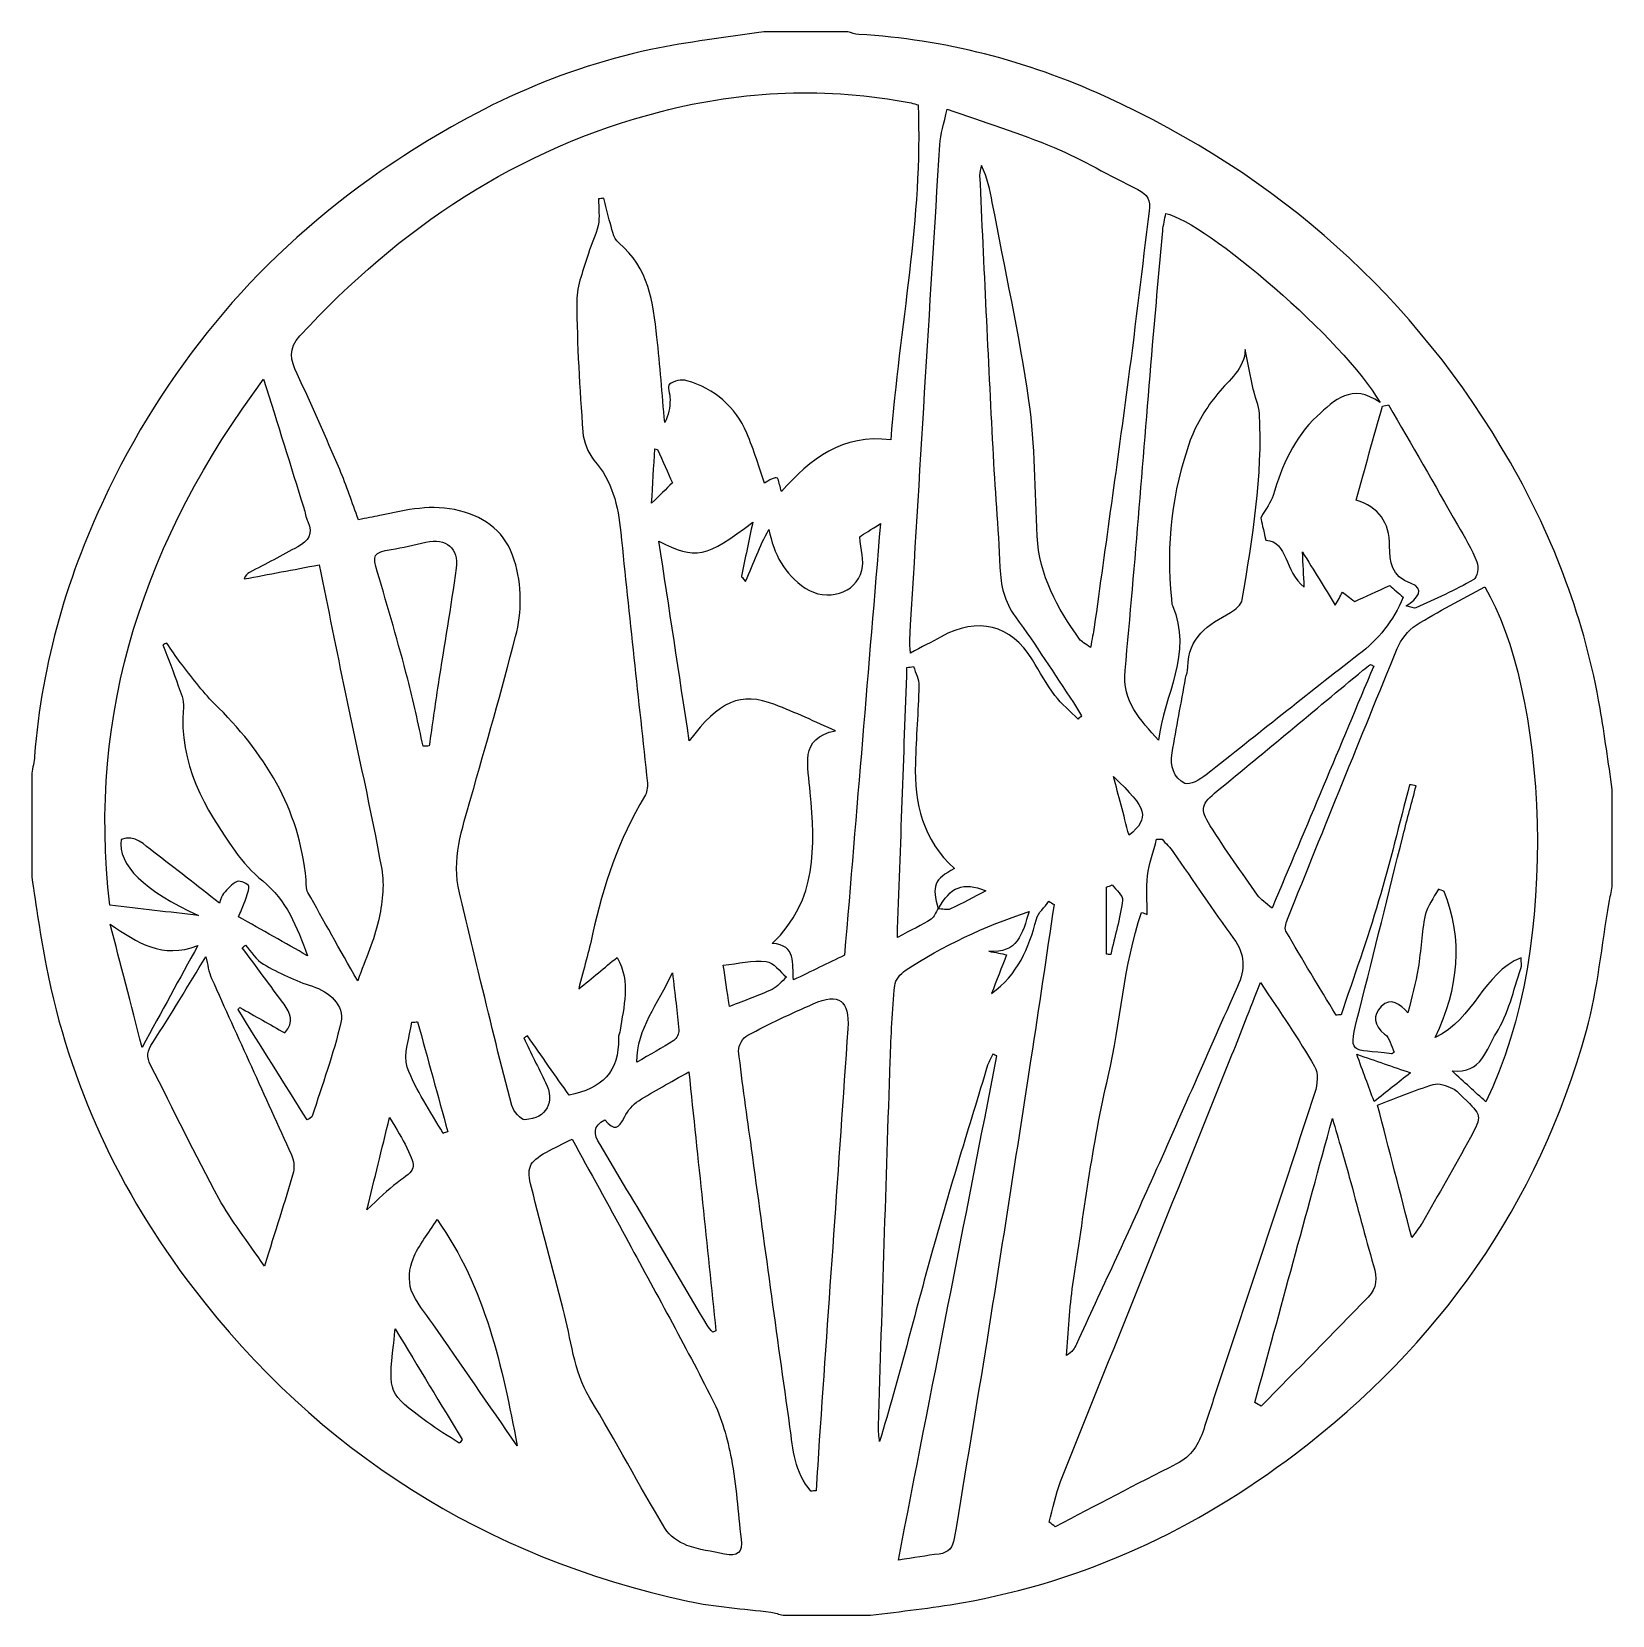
# Model space of a CAD drawing. Header units: centimetres. Extents: x -11 to 11.1, y -11.1 to 11.1.
import ezdxf

# ---------------------------------------------------------------- set-up
doc = ezdxf.new("R2010")
doc.units = ezdxf.units.CM
doc.header["$MEASUREMENT"] = 0
doc.layers.add('Layer 1', color=7, linetype='Continuous')

msp = doc.modelspace()

# ---------------------------------------------------------------- linework, layer by layer
at = {"layer": 'Layer 1'}
for points, knots in [([(11.05405, 0.48599), (11.05405, 0.03342), (11.05405, -0.41912), (11.05405, -0.87169), (11.05405, -0.87169), (11.03921, -0.94458), (11.02256, -1.01718), (11.00981, -1.09047), (11.00981, -1.09047), (10.90609, -1.68883), (10.85196, -2.30083), (10.69125, -2.88345), (10.69125, -2.88345), (10.01976, -5.31823), (8.63433, -7.2735), (6.62646, -8.79631), (6.62646, -8.79631), (5.2325, -9.85351), (3.68935, -10.57629), (1.96056, -10.87967), (1.96056, -10.87967), (1.53995, -10.95352), (1.114, -10.99693), (0.69045, -11.0543), (0.69045, -11.0543), (0.28315, -11.0543), (-0.12415, -11.0543), (-0.53145, -11.0543), (-0.53145, -11.0543), (-0.58802, -11.03972), (-0.64377, -11.01922), (-0.70123, -11.01152), (-0.70123, -11.01152), (-1.08834, -10.95969), (-1.48196, -10.93887), (-1.86214, -10.8561), (-1.86214, -10.8561), (-4.70035, -10.23832), (-7.01651, -8.77764), (-8.78047, -6.47288), (-8.78047, -6.47288), (-9.80271, -5.13726), (-10.50354, -3.63898), (-10.82932, -1.97922), (-10.82932, -1.97922), (-10.91012, -1.56748), (-10.96434, -1.15052), (-11.03077, -0.73597), (-11.03077, -0.73597), (-11.03077, -0.25326), (-11.03077, 0.22949), (-11.03077, 0.7122), (-11.03077, 0.7122), (-11.01691, 0.79237), (-10.99629, 0.87203), (-10.99013, 0.95279), (-10.99013, 0.95279), (-10.89004, 2.26642), (-10.52356, 3.50713), (-9.95177, 4.68807), (-9.95177, 4.68807), (-9.07632, 6.49607), (-7.81211, 7.97597), (-6.15979, 9.11995), (-6.15979, 9.11995), (-5.00531, 9.91928), (-3.76319, 10.53349), (-2.38146, 10.82551), (-2.38146, 10.82551), (-1.86092, 10.93552), (-1.32942, 10.99386), (-0.80296, 11.07575), (-0.80296, 11.07575), (-0.41074, 11.07575), (-0.01852, 11.07575), (0.3737, 11.07575), (0.3737, 11.07575), (0.42376, 11.06244), (0.47326, 11.04006), (0.52396, 11.03709), (0.52396, 11.03709), (1.72355, 10.967), (2.86891, 10.669), (3.9583, 10.17412), (3.9583, 10.17412), (6.38908, 9.06983), (8.30056, 7.37581), (9.62951, 5.05417), (9.62951, 5.05417), (10.2412, 3.98554), (10.67274, 2.83985), (10.8826, 1.61967), (10.8826, 1.61967), (10.94735, 1.24312), (10.9973, 0.86397), (11.05405, 0.48599)], [0, 0, 0, 0, 0.04, 0.04, 0.04, 0.04, 0.08, 0.08, 0.08, 0.08, 0.12, 0.12, 0.12, 0.12, 0.16, 0.16, 0.16, 0.16, 0.2, 0.2, 0.2, 0.2, 0.24, 0.24, 0.24, 0.24, 0.28, 0.28, 0.28, 0.28, 0.32, 0.32, 0.32, 0.32, 0.36, 0.36, 0.36, 0.36, 0.4, 0.4, 0.4, 0.4, 0.44, 0.44, 0.44, 0.44, 0.48, 0.48, 0.48, 0.48, 0.52, 0.52, 0.52, 0.52, 0.56, 0.56, 0.56, 0.56, 0.6, 0.6, 0.6, 0.6, 0.64, 0.64, 0.64, 0.64, 0.68, 0.68, 0.68, 0.68, 0.72, 0.72, 0.72, 0.72, 0.76, 0.76, 0.76, 0.76, 0.8, 0.8, 0.8, 0.8, 0.84, 0.84, 0.84, 0.84, 0.88, 0.88, 0.88, 0.88, 0.92, 0.92, 0.92, 0.92, 1, 1, 1, 1]), ([(-3.38815, -2.30156), (-3.31438, -2.01308), (-3.24668, -1.77665), (-3.19403, -1.53697), (-3.19403, -1.53697), (-3.04518, -0.8594), (-2.82763, -0.20908), (-2.46709, 0.38869), (-2.46709, 0.38869), (-2.43584, 0.4405), (-2.42182, 0.51466), (-2.42817, 0.57543), (-2.42817, 0.57543), (-2.55062, 1.74301), (-2.68421, 2.90948), (-2.7992, 4.07777), (-2.7992, 4.07777), (-2.83619, 4.45353), (-2.91877, 4.79434), (-3.17404, 5.08933), (-3.17404, 5.08933), (-3.26175, 5.19067), (-3.31983, 5.34624), (-3.32956, 5.4815), (-3.32956, 5.4815), (-3.37335, 6.08954), (-3.41248, 6.69909), (-3.41518, 7.30826), (-3.41518, 7.30826), (-3.41616, 7.53085), (-3.31644, 7.75533), (-3.25312, 7.97625), (-3.25312, 7.97625), (-3.21513, 8.10883), (-3.14221, 8.2329), (-3.11567, 8.36685), (-3.11567, 8.36685), (-3.09204, 8.48607), (-3.11072, 8.61368), (-3.11072, 8.73758), (-3.11072, 8.73758), (-3.08651, 8.7412), (-3.06233, 8.74486), (-3.03812, 8.74848), (-3.03812, 8.74848), (-3.01243, 8.64767), (-2.99206, 8.54512), (-2.95975, 8.44648), (-2.95975, 8.44648), (-2.92313, 8.33483), (-2.90702, 8.18936), (-2.82793, 8.12324), (-2.82793, 8.12324), (-2.41116, 7.77484), (-2.34496, 7.29427), (-2.29411, 6.80532), (-2.29411, 6.80532), (-2.25278, 6.40813), (-2.22148, 6.00993), (-2.18568, 5.61215), (-2.18568, 5.61215), (-2.12755, 5.71669), (-2.11398, 5.82543), (-2.11104, 5.93447), (-2.11104, 5.93447), (-2.10903, 6.00908), (-2.15324, 6.12582), (-2.1212, 6.15), (-2.1212, 6.15), (-2.06037, 6.19588), (-1.95052, 6.22004), (-1.87699, 6.19858), (-1.87699, 6.19858), (-1.4876, 6.08486), (-1.2004, 5.83779), (-1.03972, 5.46465), (-1.03972, 5.46465), (-0.93809, 5.22862), (-0.86576, 4.97996), (-0.7913, 4.76832), (-0.7913, 4.76832), (-0.76508, 4.78351), (-0.72677, 4.80801), (-0.68626, 4.82817), (-0.68626, 4.82817), (-0.66742, 4.83754), (-0.64443, 4.83846), (-0.62832, 4.84206), (-0.62832, 4.84206), (-0.61581, 4.83529), (-0.60485, 4.83301), (-0.60342, 4.82801), (-0.60342, 4.82801), (-0.58792, 4.77435), (-0.57392, 4.72027), (-0.55511, 4.64989), (-0.55511, 4.64989), (-0.14987, 5.10492), (0.2977, 5.45854), (0.97323, 5.3722), (0.97323, 5.3722), (1.09057, 6.94726), (1.42257, 8.47661), (1.35362, 10.05149), (1.35362, 10.05149), (1.32631, 10.05945), (1.29152, 10.07282), (1.25551, 10.07969), (1.25551, 10.07969), (0.08311, 10.30382), (-1.08081, 10.2581), (-2.23506, 9.96137), (-2.23506, 9.96137), (-4.24521, 9.44467), (-5.88767, 8.33596), (-7.28258, 6.82625), (-7.28258, 6.82625), (-7.44773, 6.6475), (-7.41426, 6.4884), (-7.32269, 6.29425), (-7.32269, 6.29425), (-7.11467, 5.85322), (-6.91899, 5.40618), (-6.72743, 4.95763), (-6.72743, 4.95763), (-6.63094, 4.73165), (-6.55439, 4.49715), (-6.46483, 4.25561), (-6.46483, 4.25561), (-6.35527, 4.27717), (-6.26044, 4.29456), (-6.16622, 4.31464), (-6.16622, 4.31464), (-5.79824, 4.39319), (-5.4329, 4.48022), (-5.05211, 4.38094), (-5.05211, 4.38094), (-4.67473, 4.28251), (-4.40568, 4.07651), (-4.28715, 3.69239), (-4.28715, 3.69239), (-4.17719, 3.3361), (-4.18042, 2.97251), (-4.26971, 2.62173), (-4.26971, 2.62173), (-4.46217, 1.86584), (-4.68328, 1.11723), (-4.89378, 0.36595), (-4.89378, 0.36595), (-5.01509, -0.06704), (-5.16979, -0.49432), (-5.0534, -0.95736), (-5.0534, -0.95736), (-4.94907, -1.37241), (-4.85565, -1.79016), (-4.75408, -2.20593), (-4.75408, -2.20593), (-4.61335, -2.78195), (-4.47444, -3.35861), (-4.3212, -3.93136), (-4.3212, -3.93136), (-4.29993, -4.01097), (-4.19764, -4.13144), (-4.13903, -4.128), (-4.13903, -4.128), (-3.83214, -4.10993), (-3.71541, -3.87995), (-3.85085, -3.60883), (-3.85085, -3.60883), (-3.95409, -3.40219), (-4.05342, -3.19367), (-4.15449, -2.98592), (-4.15449, -2.98592), (-4.13764, -2.97682), (-4.12076, -2.96772), (-4.10385, -2.95861), (-4.10385, -2.95861), (-3.90562, -3.24029), (-3.70737, -3.52193), (-3.52248, -3.78456), (-3.52248, -3.78456), (-3.06771, -3.6986), (-2.81554, -3.45534), (-2.83337, -2.98777), (-2.83337, -2.98777), (-2.83477, -2.95173), (-2.81215, -2.91541), (-2.80749, -2.87831), (-2.80749, -2.87831), (-2.76624, -2.54941), (-2.65072, -2.21741), (-2.85213, -1.8607), (-2.85213, -1.8607), (-3.02887, -2.00607), (-3.19339, -2.14141), (-3.38815, -2.30156)], [0, 0, 0, 0, 0.02, 0.02, 0.02, 0.02, 0.04, 0.04, 0.04, 0.04, 0.06, 0.06, 0.06, 0.06, 0.08, 0.08, 0.08, 0.08, 0.1, 0.1, 0.1, 0.1, 0.12, 0.12, 0.12, 0.12, 0.14, 0.14, 0.14, 0.14, 0.16, 0.16, 0.16, 0.16, 0.18, 0.18, 0.18, 0.18, 0.2, 0.2, 0.2, 0.2, 0.22, 0.22, 0.22, 0.22, 0.24, 0.24, 0.24, 0.24, 0.26, 0.26, 0.26, 0.26, 0.28, 0.28, 0.28, 0.28, 0.3, 0.3, 0.3, 0.3, 0.32, 0.32, 0.32, 0.32, 0.34, 0.34, 0.34, 0.34, 0.36, 0.36, 0.36, 0.36, 0.38, 0.38, 0.38, 0.38, 0.4, 0.4, 0.4, 0.4, 0.42, 0.42, 0.42, 0.42, 0.44, 0.44, 0.44, 0.44, 0.46, 0.46, 0.46, 0.46, 0.48, 0.48, 0.48, 0.48, 0.5, 0.5, 0.5, 0.5, 0.52, 0.52, 0.52, 0.52, 0.54, 0.54, 0.54, 0.54, 0.56, 0.56, 0.56, 0.56, 0.58, 0.58, 0.58, 0.58, 0.6, 0.6, 0.6, 0.6, 0.62, 0.62, 0.62, 0.62, 0.64, 0.64, 0.64, 0.64, 0.66, 0.66, 0.66, 0.66, 0.68, 0.68, 0.68, 0.68, 0.7, 0.7, 0.7, 0.7, 0.72, 0.72, 0.72, 0.72, 0.74, 0.74, 0.74, 0.74, 0.76, 0.76, 0.76, 0.76, 0.78, 0.78, 0.78, 0.78, 0.8, 0.8, 0.8, 0.8, 0.82, 0.82, 0.82, 0.82, 0.84, 0.84, 0.84, 0.84, 0.86, 0.86, 0.86, 0.86, 0.88, 0.88, 0.88, 0.88, 0.9, 0.9, 0.9, 0.9, 0.92, 0.92, 0.92, 0.92, 0.94, 0.94, 0.94, 0.94, 0.96, 0.96, 0.96, 0.96, 1, 1, 1, 1]), ([(3.76275, 2.46822), (3.78556, 2.59175), (3.80355, 2.67142), (3.81469, 2.75201), (3.81469, 2.75201), (3.97445, 3.9067), (4.13738, 5.06098), (4.29086, 6.21649), (4.29086, 6.21649), (4.39489, 6.99966), (4.48292, 7.78491), (4.58389, 8.56848), (4.58389, 8.56848), (4.60299, 8.71649), (4.56293, 8.80295), (4.42337, 8.87037), (4.42337, 8.87037), (4.03057, 9.06), (3.65486, 9.28823), (3.25351, 9.45605), (3.25351, 9.45605), (2.77242, 9.65724), (2.2718, 9.81168), (1.75848, 9.99392), (1.75848, 9.99392), (1.71604, 9.78876), (1.66757, 9.64393), (1.65841, 9.49666), (1.65841, 9.49666), (1.51482, 7.18849), (1.37623, 4.87997), (1.23722, 2.57148), (1.23722, 2.57148), (1.23457, 2.52748), (1.24124, 2.4829), (1.24595, 2.39252), (1.24595, 2.39252), (1.40475, 2.47639), (1.54165, 2.54595), (1.67595, 2.62019), (1.67595, 2.62019), (2.18953, 2.90409), (2.64776, 2.78854), (2.95185, 2.29703), (2.95185, 2.29703), (3.05485, 2.13055), (3.1478, 1.95641), (3.26533, 1.80086), (3.26533, 1.80086), (3.35793, 1.67823), (3.48112, 1.57872), (3.59074, 1.46889), (3.59074, 1.46889), (3.6063, 1.48418), (3.62186, 1.49945), (3.63741, 1.51474), (3.63741, 1.51474), (3.59997, 1.5766), (3.56486, 1.64005), (3.5247, 1.70011), (3.5247, 1.70011), (3.25689, 2.10082), (2.99929, 2.50905), (2.71494, 2.89767), (2.71494, 2.89767), (2.55841, 3.11159), (2.50825, 3.33487), (2.4978, 3.59077), (2.4978, 3.59077), (2.47502, 4.14774), (2.42485, 4.70355), (2.39644, 5.26037), (2.39644, 5.26037), (2.3317, 6.52905), (2.27291, 7.79802), (2.21382, 9.06696), (2.21382, 9.06696), (2.21168, 9.11294), (2.23184, 9.15996), (2.2416, 9.2065), (2.2416, 9.2065), (2.32148, 9.03439), (2.35825, 8.86167), (2.39112, 8.68821), (2.39112, 8.68821), (2.56582, 7.76606), (2.76942, 6.84806), (2.90306, 5.91998), (2.90306, 5.91998), (2.99291, 5.29622), (2.98519, 4.65826), (3.01747, 4.02649), (3.01747, 4.02649), (3.04554, 3.4769), (3.30018, 3.02152), (3.60834, 2.58827), (3.60834, 2.58827), (3.6362, 2.54894), (3.68692, 2.5259), (3.76275, 2.46822)], [0, 0, 0, 0, 0.03846154, 0.03846154, 0.03846154, 0.03846154, 0.07692308, 0.07692308, 0.07692308, 0.07692308, 0.11538462, 0.11538462, 0.11538462, 0.11538462, 0.15384615, 0.15384615, 0.15384615, 0.15384615, 0.19230769, 0.19230769, 0.19230769, 0.19230769, 0.23076923, 0.23076923, 0.23076923, 0.23076923, 0.26923077, 0.26923077, 0.26923077, 0.26923077, 0.30769231, 0.30769231, 0.30769231, 0.30769231, 0.34615385, 0.34615385, 0.34615385, 0.34615385, 0.38461538, 0.38461538, 0.38461538, 0.38461538, 0.42307692, 0.42307692, 0.42307692, 0.42307692, 0.46153846, 0.46153846, 0.46153846, 0.46153846, 0.5, 0.5, 0.5, 0.5, 0.53846154, 0.53846154, 0.53846154, 0.53846154, 0.57692308, 0.57692308, 0.57692308, 0.57692308, 0.61538462, 0.61538462, 0.61538462, 0.61538462, 0.65384615, 0.65384615, 0.65384615, 0.65384615, 0.69230769, 0.69230769, 0.69230769, 0.69230769, 0.73076923, 0.73076923, 0.73076923, 0.73076923, 0.76923077, 0.76923077, 0.76923077, 0.76923077, 0.80769231, 0.80769231, 0.80769231, 0.80769231, 0.84615385, 0.84615385, 0.84615385, 0.84615385, 0.88461538, 0.88461538, 0.88461538, 0.88461538, 0.92307692, 0.92307692, 0.92307692, 0.92307692, 1, 1, 1, 1]), ([(5.92423, 6.63485), (5.96222, 6.44776), (5.99699, 6.26337), (6.03771, 6.08034), (6.03771, 6.08034), (6.06332, 5.96519), (6.11915, 5.85317), (6.12505, 5.73786), (6.12505, 5.73786), (6.17006, 4.86055), (6.02681, 3.99912), (5.88274, 3.13902), (5.88274, 3.13902), (5.87142, 3.07134), (5.78932, 2.99728), (5.72145, 2.9604), (5.72145, 2.9604), (5.40882, 2.79033), (5.12262, 2.60753), (5.12436, 2.19366), (5.12436, 2.19366), (5.12457, 2.14238), (5.10145, 2.09129), (5.092, 2.03962), (5.092, 2.03962), (5.02858, 1.69222), (4.96545, 1.34477), (4.90309, 0.99719), (4.90309, 0.99719), (4.8706, 0.816), (4.92457, 0.64704), (5.08245, 0.57195), (5.08245, 0.57195), (5.14865, 0.54049), (5.29496, 0.62571), (5.37878, 0.69125), (5.37878, 0.69125), (6.09104, 1.24804), (6.79179, 1.81962), (7.50807, 2.37114), (7.50807, 2.37114), (7.78469, 2.58413), (7.99318, 2.83503), (8.13124, 3.17206), (8.13124, 3.17206), (8.068, 3.22773), (8.00226, 3.28557), (7.94349, 3.33729), (7.94349, 3.33729), (7.76696, 3.25617), (7.60644, 3.18243), (7.45473, 3.11274), (7.45473, 3.11274), (7.38562, 3.16587), (7.33305, 3.20627), (7.28286, 3.24485), (7.28286, 3.24485), (7.25029, 3.1841), (7.22166, 3.13076), (7.18393, 3.06041), (7.18393, 3.06041), (7.02883, 3.31243), (6.88887, 3.53981), (6.72403, 3.80762), (6.72403, 3.80762), (6.73382, 3.6217), (6.74043, 3.49631), (6.75017, 3.31102), (6.75017, 3.31102), (6.46765, 3.53361), (6.52842, 3.95213), (6.21182, 3.96981), (6.21182, 3.96981), (6.17877, 4.11403), (6.15276, 4.22749), (6.14102, 4.27863), (6.14102, 4.27863), (6.21558, 4.41172), (6.28419, 4.49641), (6.31348, 4.59301), (6.31348, 4.59301), (6.43953, 5.00894), (6.60412, 5.4048), (6.93051, 5.70365), (6.93051, 5.70365), (7.16882, 5.92185), (7.41393, 6.17403), (7.80834, 5.89307), (7.80834, 5.89307), (7.30177, 6.7731), (5.38124, 8.40823), (4.81532, 8.53628), (4.81532, 8.53628), (4.80066, 8.45503), (4.77997, 8.37478), (4.77254, 8.29331), (4.77254, 8.29331), (4.72386, 7.76081), (4.67636, 7.22818), (4.63168, 6.69531), (4.63168, 6.69531), (4.50452, 5.17938), (4.38906, 3.66234), (4.24623, 2.14786), (4.24623, 2.14786), (4.20514, 1.71238), (4.46073, 1.45963), (4.71491, 1.17353), (4.71491, 1.17353), (4.78815, 1.80472), (5.19801, 2.39241), (4.9075, 3.05604), (4.9075, 3.05604), (4.89591, 3.0825), (4.8985, 3.11536), (4.89533, 3.14534), (4.89533, 3.14534), (4.81426, 3.90538), (4.90147, 4.64907), (5.15782, 5.36564), (5.15782, 5.36564), (5.24198, 5.60088), (5.38436, 5.82596), (5.543, 6.0208), (5.543, 6.0208), (5.70079, 6.21451), (5.91799, 6.36064), (5.92423, 6.63485)], [0, 0, 0, 0, 0.03030303, 0.03030303, 0.03030303, 0.03030303, 0.06060606, 0.06060606, 0.06060606, 0.06060606, 0.09090909, 0.09090909, 0.09090909, 0.09090909, 0.12121212, 0.12121212, 0.12121212, 0.12121212, 0.15151515, 0.15151515, 0.15151515, 0.15151515, 0.18181818, 0.18181818, 0.18181818, 0.18181818, 0.21212121, 0.21212121, 0.21212121, 0.21212121, 0.24242424, 0.24242424, 0.24242424, 0.24242424, 0.27272727, 0.27272727, 0.27272727, 0.27272727, 0.3030303, 0.3030303, 0.3030303, 0.3030303, 0.33333333, 0.33333333, 0.33333333, 0.33333333, 0.36363636, 0.36363636, 0.36363636, 0.36363636, 0.39393939, 0.39393939, 0.39393939, 0.39393939, 0.42424242, 0.42424242, 0.42424242, 0.42424242, 0.45454545, 0.45454545, 0.45454545, 0.45454545, 0.48484848, 0.48484848, 0.48484848, 0.48484848, 0.51515152, 0.51515152, 0.51515152, 0.51515152, 0.54545455, 0.54545455, 0.54545455, 0.54545455, 0.57575758, 0.57575758, 0.57575758, 0.57575758, 0.60606061, 0.60606061, 0.60606061, 0.60606061, 0.63636364, 0.63636364, 0.63636364, 0.63636364, 0.66666667, 0.66666667, 0.66666667, 0.66666667, 0.6969697, 0.6969697, 0.6969697, 0.6969697, 0.72727273, 0.72727273, 0.72727273, 0.72727273, 0.75757576, 0.75757576, 0.75757576, 0.75757576, 0.78787879, 0.78787879, 0.78787879, 0.78787879, 0.81818182, 0.81818182, 0.81818182, 0.81818182, 0.84848485, 0.84848485, 0.84848485, 0.84848485, 0.87878788, 0.87878788, 0.87878788, 0.87878788, 0.90909091, 0.90909091, 0.90909091, 0.90909091, 0.93939394, 0.93939394, 0.93939394, 0.93939394, 1, 1, 1, 1]), ([(-6.4757, -2.18768), (-6.36243, -1.86923), (-6.24535, -1.61687), (-6.18648, -1.35157), (-6.18648, -1.35157), (-6.13441, -1.11678), (-6.09779, -0.85865), (-6.14007, -0.62643), (-6.14007, -0.62643), (-6.29057, 0.20055), (-6.47905, 1.02057), (-6.65035, 1.84383), (-6.65035, 1.84383), (-6.77235, 2.43015), (-6.88982, 3.01739), (-7.0136, 3.62538), (-7.0136, 3.62538), (-7.37878, 3.5568), (-7.72025, 3.49264), (-8.06175, 3.42848), (-8.06175, 3.42848), (-8.04492, 3.47862), (-8.01746, 3.50135), (-7.98669, 3.51783), (-7.98669, 3.51783), (-7.76142, 3.63848), (-7.53441, 3.75588), (-7.31023, 3.87843), (-7.31023, 3.87843), (-7.16974, 3.95524), (-7.08909, 4.05776), (-7.17347, 4.22871), (-7.17347, 4.22871), (-7.20284, 4.28824), (-7.20908, 4.35883), (-7.22914, 4.42331), (-7.22914, 4.42331), (-7.41083, 5.00709), (-7.59326, 5.59063), (-7.78963, 6.21962), (-7.78963, 6.21962), (-9.45012, 3.99217), (-10.25681, 1.57559), (-9.93907, -1.13054), (-9.93907, -1.13054), (-9.51463, -1.1801), (-9.10738, -1.22764), (-8.70013, -1.27521), (-8.70013, -1.27521), (-9.45649, -0.92993), (-9.83276, -0.56898), (-9.78106, -0.21203), (-9.78106, -0.21203), (-9.57879, -0.13821), (-9.45877, -0.2886), (-9.32606, -0.38872), (-9.32606, -0.38872), (-9.02274, -0.61748), (-8.72546, -0.85431), (-8.40825, -1.10145), (-8.40825, -1.10145), (-8.37965, -1.03261), (-8.37375, -0.99353), (-8.3515, -0.96961), (-8.3515, -0.96961), (-8.29282, -0.90656), (-8.23524, -0.83144), (-8.16071, -0.79848), (-8.16071, -0.79848), (-8.12092, -0.78089), (-7.9981, -0.83957), (-7.99754, -0.86555), (-7.99754, -0.86555), (-7.9959, -0.94347), (-8.03334, -1.02324), (-8.06072, -1.10045), (-8.06072, -1.10045), (-8.08424, -1.16675), (-8.11491, -1.23052), (-8.14086, -1.2918), (-8.14086, -1.2918), (-7.80582, -1.48132), (-7.49147, -1.65912), (-7.17709, -1.83692), (-7.17709, -1.83692), (-7.32261, -1.43272), (-7.47231, -1.0583), (-7.80307, -0.79131), (-7.80307, -0.79131), (-7.94785, -0.67442), (-8.07697, -0.52969), (-8.18555, -0.37785), (-8.18555, -0.37785), (-8.61521, 0.22297), (-8.98155, 0.84865), (-8.91032, 1.63409), (-8.91032, 1.63409), (-8.90143, 1.73214), (-8.94855, 1.83851), (-8.98266, 1.93651), (-8.98266, 1.93651), (-9.04936, 2.1282), (-9.12516, 2.31674), (-9.19718, 2.50661), (-9.19718, 2.50661), (-9.17906, 2.51494), (-9.16093, 2.52331), (-9.14283, 2.53167), (-9.14283, 2.53167), (-9.08018, 2.44094), (-9.02239, 2.34633), (-8.95386, 2.26023), (-8.95386, 2.26023), (-8.79979, 2.06661), (-8.65607, 1.86129), (-8.48047, 1.68889), (-8.48047, 1.68889), (-7.78395, 1.00523), (-7.28569, 0.22336), (-7.19727, -0.77486), (-7.19727, -0.77486), (-7.19198, -0.83452), (-7.19857, -0.90287), (-7.17166, -0.95179), (-7.17166, -0.95179), (-6.95473, -1.34594), (-6.73111, -1.73635), (-6.4757, -2.18768)], [0, 0, 0, 0, 0.03030303, 0.03030303, 0.03030303, 0.03030303, 0.06060606, 0.06060606, 0.06060606, 0.06060606, 0.09090909, 0.09090909, 0.09090909, 0.09090909, 0.12121212, 0.12121212, 0.12121212, 0.12121212, 0.15151515, 0.15151515, 0.15151515, 0.15151515, 0.18181818, 0.18181818, 0.18181818, 0.18181818, 0.21212121, 0.21212121, 0.21212121, 0.21212121, 0.24242424, 0.24242424, 0.24242424, 0.24242424, 0.27272727, 0.27272727, 0.27272727, 0.27272727, 0.3030303, 0.3030303, 0.3030303, 0.3030303, 0.33333333, 0.33333333, 0.33333333, 0.33333333, 0.36363636, 0.36363636, 0.36363636, 0.36363636, 0.39393939, 0.39393939, 0.39393939, 0.39393939, 0.42424242, 0.42424242, 0.42424242, 0.42424242, 0.45454545, 0.45454545, 0.45454545, 0.45454545, 0.48484848, 0.48484848, 0.48484848, 0.48484848, 0.51515152, 0.51515152, 0.51515152, 0.51515152, 0.54545455, 0.54545455, 0.54545455, 0.54545455, 0.57575758, 0.57575758, 0.57575758, 0.57575758, 0.60606061, 0.60606061, 0.60606061, 0.60606061, 0.63636364, 0.63636364, 0.63636364, 0.63636364, 0.66666667, 0.66666667, 0.66666667, 0.66666667, 0.6969697, 0.6969697, 0.6969697, 0.6969697, 0.72727273, 0.72727273, 0.72727273, 0.72727273, 0.75757576, 0.75757576, 0.75757576, 0.75757576, 0.78787879, 0.78787879, 0.78787879, 0.78787879, 0.81818182, 0.81818182, 0.81818182, 0.81818182, 0.84848485, 0.84848485, 0.84848485, 0.84848485, 0.87878788, 0.87878788, 0.87878788, 0.87878788, 0.90909091, 0.90909091, 0.90909091, 0.90909091, 0.93939394, 0.93939394, 0.93939394, 0.93939394, 1, 1, 1, 1]), ([(7.92771, 5.86102), (7.89879, 5.85448), (7.8699, 5.84795), (7.84101, 5.84139), (7.84101, 5.84139), (7.71991, 5.40922), (7.59884, 4.97708), (7.47393, 4.53128), (7.47393, 4.53128), (7.79244, 4.42703), (7.94073, 4.22262), (7.94211, 3.88466), (7.94211, 3.88466), (7.94298, 3.67731), (7.9618, 3.45971), (8.24368, 3.36359), (8.24368, 3.36359), (8.43886, 3.29699), (8.33922, 3.15052), (8.17304, 3.05138), (8.17304, 3.05138), (8.24374, 3.03543), (8.28488, 3.0114), (8.30954, 3.02283), (8.30954, 3.02283), (8.58169, 3.14912), (8.85659, 3.27159), (9.11697, 3.41947), (9.11697, 3.41947), (9.16584, 3.44722), (9.19007, 3.59679), (9.16277, 3.66503), (9.16277, 3.66503), (9.09072, 3.84553), (8.98772, 4.01425), (8.89075, 4.18412), (8.89075, 4.18412), (8.57123, 4.74393), (8.24894, 5.30217), (7.92771, 5.86102)], [0, 0, 0, 0, 0.09090909, 0.09090909, 0.09090909, 0.09090909, 0.18181818, 0.18181818, 0.18181818, 0.18181818, 0.27272727, 0.27272727, 0.27272727, 0.27272727, 0.36363636, 0.36363636, 0.36363636, 0.36363636, 0.45454545, 0.45454545, 0.45454545, 0.45454545, 0.54545455, 0.54545455, 0.54545455, 0.54545455, 0.63636364, 0.63636364, 0.63636364, 0.63636364, 0.72727273, 0.72727273, 0.72727273, 0.72727273, 0.81818182, 0.81818182, 0.81818182, 0.81818182, 1, 1, 1, 1]), ([(-2.07849, 4.77076), (-2.14297, 4.91641), (-2.21404, 5.07715), (-2.28516, 5.23786), (-2.28516, 5.23786), (-2.29799, 5.24043), (-2.31082, 5.24299), (-2.32368, 5.24556), (-2.32368, 5.24556), (-2.3386, 4.99714), (-2.35358, 4.74873), (-2.36943, 4.48502), (-2.36943, 4.48502), (-2.25351, 4.59883), (-2.17038, 4.68048), (-2.07849, 4.77076)], [0, 0, 0, 0, 0.2, 0.2, 0.2, 0.2, 0.4, 0.4, 0.4, 0.4, 0.6, 0.6, 0.6, 0.6, 1, 1, 1, 1]), ([(0.32658, -1.82885), (0.49382, 0.18095), (0.65998, 2.17763), (0.82834, 4.2009), (0.82834, 4.2009), (0.69787, 4.11883), (0.59948, 4.05691), (0.53878, 4.01873), (0.53878, 4.01873), (0.55331, 3.83781), (0.60302, 3.68287), (0.5691, 3.54909), (0.5691, 3.54909), (0.48584, 3.22056), (0.07748, 3.103), (-0.22256, 3.30091), (-0.22256, 3.30091), (-0.51365, 3.49294), (-0.66224, 3.7761), (-0.73024, 4.11948), (-0.73024, 4.11948), (-0.80147, 3.99888), (-0.84864, 3.88188), (-0.89727, 3.76549), (-0.89727, 3.76549), (-0.9463, 3.64807), (-0.99681, 3.53128), (-1.05679, 3.39047), (-1.05679, 3.39047), (-1.09796, 3.44564), (-1.1151, 3.45855), (-1.11323, 3.4676), (-1.11323, 3.4676), (-1.0624, 3.71689), (-1.00962, 3.96578), (-0.9558, 4.22135), (-0.9558, 4.22135), (-1.60339, 3.72663), (-1.76074, 3.69295), (-2.26739, 3.95449), (-2.26739, 3.95449), (-2.126, 3.02638), (-1.98698, 2.11413), (-1.84234, 1.16478), (-1.84234, 1.16478), (-1.42972, 1.72533), (-1.12199, 1.8542), (-0.64902, 1.67283), (-0.64902, 1.67283), (-0.36089, 1.56237), (-0.08128, 1.4297), (0.20238, 1.30688), (0.20238, 1.30688), (-0.31504, 1.20996), (-0.18015, 0.80108), (-0.15153, 0.44505), (-0.15153, 0.44505), (-0.09099, -0.30737), (-0.0404, -1.0545), (-0.68289, -1.66439), (-0.68289, -1.66439), (-0.33655, -1.69209), (-0.41262, -1.94657), (-0.38523, -2.17514), (-0.38523, -2.17514), (-0.13404, -2.0529), (0.09128, -1.94329), (0.32658, -1.82885)], [0, 0, 0, 0, 0.05555556, 0.05555556, 0.05555556, 0.05555556, 0.11111111, 0.11111111, 0.11111111, 0.11111111, 0.16666667, 0.16666667, 0.16666667, 0.16666667, 0.22222222, 0.22222222, 0.22222222, 0.22222222, 0.27777778, 0.27777778, 0.27777778, 0.27777778, 0.33333333, 0.33333333, 0.33333333, 0.33333333, 0.38888889, 0.38888889, 0.38888889, 0.38888889, 0.44444444, 0.44444444, 0.44444444, 0.44444444, 0.5, 0.5, 0.5, 0.5, 0.55555556, 0.55555556, 0.55555556, 0.55555556, 0.61111111, 0.61111111, 0.61111111, 0.61111111, 0.66666667, 0.66666667, 0.66666667, 0.66666667, 0.72222222, 0.72222222, 0.72222222, 0.72222222, 0.77777778, 0.77777778, 0.77777778, 0.77777778, 0.83333333, 0.83333333, 0.83333333, 0.83333333, 0.88888889, 0.88888889, 0.88888889, 0.88888889, 1, 1, 1, 1]), ([(-5.56112, 1.09035), (-5.53286, 1.09173), (-5.50458, 1.09308), (-5.47632, 1.09445), (-5.47632, 1.09445), (-5.43489, 1.38142), (-5.39581, 1.66873), (-5.35154, 1.95525), (-5.35154, 1.95525), (-5.26788, 2.49667), (-5.17432, 3.03668), (-5.0987, 3.57921), (-5.0987, 3.57921), (-5.0597, 3.85909), (-5.23901, 4.0013), (-5.52283, 3.9406), (-5.52283, 3.9406), (-5.68417, 3.9061), (-5.84478, 3.86694), (-6.00734, 3.83969), (-6.00734, 3.83969), (-6.25838, 3.79757), (-6.27301, 3.76264), (-6.20001, 3.52028), (-6.20001, 3.52028), (-6.05102, 3.02561), (-5.90929, 2.52852), (-5.77617, 2.02933), (-5.77617, 2.02933), (-5.69352, 1.71929), (-5.63208, 1.40356), (-5.56112, 1.09035)], [0, 0, 0, 0, 0.11111111, 0.11111111, 0.11111111, 0.11111111, 0.22222222, 0.22222222, 0.22222222, 0.22222222, 0.33333333, 0.33333333, 0.33333333, 0.33333333, 0.44444444, 0.44444444, 0.44444444, 0.44444444, 0.55555556, 0.55555556, 0.55555556, 0.55555556, 0.66666667, 0.66666667, 0.66666667, 0.66666667, 0.77777778, 0.77777778, 0.77777778, 0.77777778, 1, 1, 1, 1]), ([(8.22129, 0.55324), (8.25185, 0.54808), (8.28244, 0.54287), (8.31302, 0.53771), (8.31302, 0.53771), (8.25225, 0.3076), (8.18906, 0.0781), (8.13115, -0.15272), (8.13115, -0.15272), (7.92689, -0.96687), (7.72808, -1.78239), (7.52023, -2.59559), (7.52023, -2.59559), (7.34812, -3.26917), (7.39569, -3.12219), (7.96687, -3.20969), (7.96687, -3.20969), (7.97647, -3.21117), (7.98867, -3.19564), (8.00643, -3.18334), (8.00643, -3.18334), (7.96351, -3.09783), (7.94153, -2.98448), (7.87292, -2.93122), (7.87292, -2.93122), (7.71507, -2.80861), (7.70753, -2.67103), (7.82604, -2.54757), (7.82604, -2.54757), (7.95976, -2.40829), (8.08636, -2.51817), (8.19863, -2.63295), (8.19863, -2.63295), (8.2494, -2.41525), (8.3069, -2.21435), (8.34129, -2.00954), (8.34129, -2.00954), (8.38235, -1.76499), (8.38799, -1.51379), (8.43977, -1.27201), (8.43977, -1.27201), (8.46739, -1.1431), (8.55992, -1.02806), (8.62318, -0.90675), (8.62318, -0.90675), (8.65011, -0.91773), (8.677, -0.92868), (8.70393, -0.93961), (8.70393, -0.93961), (8.97134, -1.61268), (8.91295, -2.2774), (8.5786, -2.97997), (8.5786, -2.97997), (9.13169, -2.72018), (9.24358, -2.08189), (9.77933, -1.86486), (9.77933, -1.86486), (9.77933, -1.92987), (9.79092, -1.97696), (9.7775, -2.01525), (9.7775, -2.01525), (9.67053, -2.31971), (9.60414, -2.65152), (9.43431, -2.91666), (9.43431, -2.91666), (9.29638, -3.13206), (9.23389, -3.49284), (8.81434, -3.44604), (8.81434, -3.44604), (8.98687, -3.60439), (9.13382, -3.73925), (9.28599, -3.87892), (9.28599, -3.87892), (10.37798, -1.68214), (10.11123, 1.92731), (9.27221, 3.31616), (9.27221, 3.31616), (8.95204, 3.14061), (8.62284, 2.97614), (8.31262, 2.78146), (8.31262, 2.78146), (8.19999, 2.71079), (8.10106, 2.58096), (8.04957, 2.45602), (8.04957, 2.45602), (7.53432, 1.20568), (7.02976, -0.04906), (6.52472, -1.30358), (6.52472, -1.30358), (6.5008, -1.36308), (6.46908, -1.45013), (6.49419, -1.49384), (6.49419, -1.49384), (6.72065, -1.88841), (6.95898, -2.27616), (7.19385, -2.66594), (7.19385, -2.66594), (7.21748, -2.66509), (7.2411, -2.6643), (7.26473, -2.66345), (7.26473, -2.66345), (7.44084, -2.13341), (7.6302, -1.60731), (7.78932, -1.07222), (7.78932, -1.07222), (7.94896, -0.53509), (8.0785, 0.01103), (8.22129, 0.55324)], [0, 0, 0, 0, 0.03571429, 0.03571429, 0.03571429, 0.03571429, 0.07142857, 0.07142857, 0.07142857, 0.07142857, 0.10714286, 0.10714286, 0.10714286, 0.10714286, 0.14285714, 0.14285714, 0.14285714, 0.14285714, 0.17857143, 0.17857143, 0.17857143, 0.17857143, 0.21428571, 0.21428571, 0.21428571, 0.21428571, 0.25, 0.25, 0.25, 0.25, 0.28571429, 0.28571429, 0.28571429, 0.28571429, 0.32142857, 0.32142857, 0.32142857, 0.32142857, 0.35714286, 0.35714286, 0.35714286, 0.35714286, 0.39285714, 0.39285714, 0.39285714, 0.39285714, 0.42857143, 0.42857143, 0.42857143, 0.42857143, 0.46428571, 0.46428571, 0.46428571, 0.46428571, 0.5, 0.5, 0.5, 0.5, 0.53571429, 0.53571429, 0.53571429, 0.53571429, 0.57142857, 0.57142857, 0.57142857, 0.57142857, 0.60714286, 0.60714286, 0.60714286, 0.60714286, 0.64285714, 0.64285714, 0.64285714, 0.64285714, 0.67857143, 0.67857143, 0.67857143, 0.67857143, 0.71428571, 0.71428571, 0.71428571, 0.71428571, 0.75, 0.75, 0.75, 0.75, 0.78571429, 0.78571429, 0.78571429, 0.78571429, 0.82142857, 0.82142857, 0.82142857, 0.82142857, 0.85714286, 0.85714286, 0.85714286, 0.85714286, 0.89285714, 0.89285714, 0.89285714, 0.89285714, 0.92857143, 0.92857143, 0.92857143, 0.92857143, 1, 1, 1, 1]), ([(7.7203, 2.20969), (7.70517, 2.21805), (7.69001, 2.22644), (7.67484, 2.2348), (7.67484, 2.2348), (7.63965, 2.20702), (7.60383, 2.17995), (7.56932, 2.15132), (7.56932, 2.15132), (6.89103, 1.58916), (6.21502, 1.02419), (5.53348, 0.466), (5.53348, 0.466), (5.31684, 0.28854), (5.28456, 0.21695), (5.43654, -0.02107), (5.43654, -0.02107), (5.64688, -0.3505), (5.87228, -0.67046), (6.09726, -0.99024), (6.09726, -0.99024), (6.1419, -1.05363), (6.21378, -1.09782), (6.29959, -1.17458), (6.29959, -1.17458), (6.78214, -0.02511), (7.25122, 1.09228), (7.7203, 2.20969)], [0, 0, 0, 0, 0.125, 0.125, 0.125, 0.125, 0.25, 0.25, 0.25, 0.25, 0.375, 0.375, 0.375, 0.375, 0.5, 0.5, 0.5, 0.5, 0.625, 0.625, 0.625, 0.625, 0.75, 0.75, 0.75, 0.75, 1, 1, 1, 1]), ([(1.63587, -1.1851), (1.543, -0.85876), (1.57771, -0.76785), (1.86301, -0.61818), (1.86301, -0.61818), (1.41957, -0.2231), (1.3004, 0.29312), (1.31612, 0.85407), (1.31612, 0.85407), (1.3262, 1.21467), (1.35777, 1.57474), (1.36623, 1.93534), (1.36623, 1.93534), (1.36832, 2.02419), (1.31792, 2.11428), (1.29164, 2.20379), (1.29164, 2.20379), (1.26079, 2.19927), (1.22997, 2.19474), (1.19912, 2.19019), (1.19912, 2.19019), (1.1548, 0.94982), (1.11043, -0.2906), (1.06429, -1.58221), (1.06429, -1.58221), (1.26305, -1.47622), (1.40452, -1.40907), (1.53596, -1.32607), (1.53596, -1.32607), (1.58067, -1.29787), (1.60017, -1.22966), (1.63155, -1.18007), (1.63155, -1.18007), (1.69058, -1.18219), (1.75887, -1.2046), (1.80702, -1.18274), (1.80702, -1.18274), (1.97413, -1.10699), (2.13426, -1.01581), (2.30129, -0.92829), (2.30129, -0.92829), (1.97578, -0.80333), (1.81015, -0.86857), (1.63587, -1.1851)], [0, 0, 0, 0, 0.08333333, 0.08333333, 0.08333333, 0.08333333, 0.16666667, 0.16666667, 0.16666667, 0.16666667, 0.25, 0.25, 0.25, 0.25, 0.33333333, 0.33333333, 0.33333333, 0.33333333, 0.41666667, 0.41666667, 0.41666667, 0.41666667, 0.5, 0.5, 0.5, 0.5, 0.58333333, 0.58333333, 0.58333333, 0.58333333, 0.66666667, 0.66666667, 0.66666667, 0.66666667, 0.75, 0.75, 0.75, 0.75, 0.83333333, 0.83333333, 0.83333333, 0.83333333, 1, 1, 1, 1]), ([(4.3013, -0.15457), (4.59761, 0.09491), (4.55588, 0.2173), (4.08577, 0.66564), (4.08577, 0.66564), (4.15512, 0.40177), (4.22447, 0.1379), (4.3013, -0.15457)], [0, 0, 0, 0, 0.33333333, 0.33333333, 0.33333333, 0.33333333, 1, 1, 1, 1]), ([(4.76316, -0.20706), (4.73773, -0.20791), (4.71231, -0.20875), (4.68691, -0.20963), (4.68691, -0.20963), (4.64315, -0.37984), (4.58174, -0.54782), (4.56044, -0.72078), (4.56044, -0.72078), (4.53848, -0.89906), (4.55555, -1.08215), (4.55555, -1.259), (4.55555, -1.259), (4.53952, -1.25344), (4.50083, -1.24008), (4.47628, -1.23162), (4.47628, -1.23162), (4.21969, -1.98058), (4.19013, -2.76446), (4.01051, -3.52259), (4.01051, -3.52259), (3.78424, -4.47768), (3.66835, -5.45942), (3.51807, -6.43168), (3.51807, -6.43168), (3.46738, -6.7595), (3.45708, -7.09359), (3.42832, -7.42477), (3.42832, -7.42477), (3.50756, -7.37683), (3.54074, -7.32148), (3.56754, -7.26316), (3.56754, -7.26316), (3.91637, -6.50484), (4.26924, -5.74829), (4.61111, -4.98684), (4.61111, -4.98684), (5.01754, -4.08162), (5.41073, -3.1705), (5.81772, -2.26555), (5.81772, -2.26555), (5.92607, -2.02467), (5.92668, -1.81793), (5.7634, -1.59652), (5.7634, -1.59652), (5.47289, -1.20258), (5.20267, -0.79372), (4.92155, -0.3928), (4.92155, -0.3928), (4.87503, -0.32647), (4.81626, -0.26874), (4.76316, -0.20706)], [0, 0, 0, 0, 0.07142857, 0.07142857, 0.07142857, 0.07142857, 0.14285714, 0.14285714, 0.14285714, 0.14285714, 0.21428571, 0.21428571, 0.21428571, 0.21428571, 0.28571429, 0.28571429, 0.28571429, 0.28571429, 0.35714286, 0.35714286, 0.35714286, 0.35714286, 0.42857143, 0.42857143, 0.42857143, 0.42857143, 0.5, 0.5, 0.5, 0.5, 0.57142857, 0.57142857, 0.57142857, 0.57142857, 0.64285714, 0.64285714, 0.64285714, 0.64285714, 0.71428571, 0.71428571, 0.71428571, 0.71428571, 0.78571429, 0.78571429, 0.78571429, 0.78571429, 0.85714286, 0.85714286, 0.85714286, 0.85714286, 1, 1, 1, 1]), ([(4.06815, -0.84571), (4.041, -0.85706), (4.01383, -0.86836), (3.98668, -0.87968), (3.98668, -0.87968), (3.98668, -1.19184), (3.98668, -1.50396), (3.98668, -1.81612), (3.98668, -1.81612), (4.00637, -1.81763), (4.02608, -1.81914), (4.04579, -1.82067), (4.04579, -1.82067), (4.104, -1.56786), (4.17488, -1.3169), (4.2115, -1.06102), (4.2115, -1.06102), (4.22061, -0.99737), (4.1189, -0.91789), (4.06815, -0.84571)], [0, 0, 0, 0, 0.16666667, 0.16666667, 0.16666667, 0.16666667, 0.33333333, 0.33333333, 0.33333333, 0.33333333, 0.5, 0.5, 0.5, 0.5, 0.66666667, 0.66666667, 0.66666667, 0.66666667, 1, 1, 1, 1]), ([(2.9046, -1.21804), (2.27325, -1.43188), (1.70252, -1.69358), (1.1751, -2.04373), (1.1751, -2.04373), (1.1079, -2.08839), (1.0354, -2.17711), (1.02831, -2.2514), (1.02831, -2.2514), (0.99484, -2.60184), (0.97693, -2.95416), (0.96505, -3.30619), (0.96505, -3.30619), (0.90777, -5.00823), (0.85392, -6.71045), (0.80029, -8.41265), (0.80029, -8.41265), (0.79804, -8.4834), (0.81048, -8.5546), (0.81606, -8.62561), (0.81606, -8.62561), (1.088, -7.73508), (1.30787, -6.84031), (1.55528, -5.95324), (1.55528, -5.95324), (1.797, -5.08684), (2.06632, -4.2281), (2.32556, -3.36659), (2.32556, -3.36659), (2.3417, -3.31288), (2.3753, -3.26438), (2.40078, -3.21345), (2.40078, -3.21345), (2.41893, -3.22147), (2.43708, -3.22943), (2.4552, -3.23742), (2.4552, -3.23742), (2.00088, -5.56268), (1.54657, -7.88795), (1.07865, -10.28288), (1.07865, -10.28288), (1.29434, -10.25012), (1.47097, -10.22025), (1.64848, -10.19737), (1.64848, -10.19737), (1.78072, -10.1803), (1.83983, -10.10421), (1.86038, -9.97859), (1.86038, -9.97859), (2.01196, -9.05165), (2.16981, -8.12571), (2.31771, -7.19814), (2.31771, -7.19814), (2.52596, -5.89181), (2.7289, -4.58467), (2.93099, -3.27733), (2.93099, -3.27733), (3.04204, -2.55888), (3.14668, -1.83943), (3.25423, -1.12042), (3.25423, -1.12042), (3.23055, -1.10592), (3.2069, -1.09142), (3.18322, -1.07692), (3.18322, -1.07692), (3.12258, -1.15966), (3.03082, -1.23429), (3.00669, -1.32658), (3.00669, -1.32658), (2.90144, -1.72922), (2.74909, -2.10123), (2.37894, -2.36684), (2.37894, -2.36684), (2.45046, -2.18412), (2.52195, -2.0014), (2.5918, -1.82288), (2.5918, -1.82288), (2.52266, -1.80917), (2.43326, -1.79145), (2.34383, -1.77375), (2.34383, -1.77375), (2.741, -1.81401), (2.81271, -1.52834), (2.9046, -1.21804)], [0, 0, 0, 0, 0.04545455, 0.04545455, 0.04545455, 0.04545455, 0.09090909, 0.09090909, 0.09090909, 0.09090909, 0.13636364, 0.13636364, 0.13636364, 0.13636364, 0.18181818, 0.18181818, 0.18181818, 0.18181818, 0.22727273, 0.22727273, 0.22727273, 0.22727273, 0.27272727, 0.27272727, 0.27272727, 0.27272727, 0.31818182, 0.31818182, 0.31818182, 0.31818182, 0.36363636, 0.36363636, 0.36363636, 0.36363636, 0.40909091, 0.40909091, 0.40909091, 0.40909091, 0.45454545, 0.45454545, 0.45454545, 0.45454545, 0.5, 0.5, 0.5, 0.5, 0.54545455, 0.54545455, 0.54545455, 0.54545455, 0.59090909, 0.59090909, 0.59090909, 0.59090909, 0.63636364, 0.63636364, 0.63636364, 0.63636364, 0.68181818, 0.68181818, 0.68181818, 0.68181818, 0.72727273, 0.72727273, 0.72727273, 0.72727273, 0.77272727, 0.77272727, 0.77272727, 0.77272727, 0.81818182, 0.81818182, 0.81818182, 0.81818182, 0.86363636, 0.86363636, 0.86363636, 0.86363636, 0.90909091, 0.90909091, 0.90909091, 0.90909091, 1, 1, 1, 1]), ([(-9.48902, -3.11851), (-9.21084, -2.60995), (-8.96758, -2.1653), (-8.70985, -1.6941), (-8.70985, -1.6941), (-9.20613, -1.88973), (-9.55226, -1.65298), (-9.93244, -1.39766), (-9.93244, -1.39766), (-9.78987, -1.9508), (-9.64737, -2.50396), (-9.48902, -3.11851)], [0, 0, 0, 0, 0.25, 0.25, 0.25, 0.25, 0.5, 0.5, 0.5, 0.5, 1, 1, 1, 1]), ([(-7.18204, -4.1321), (-7.14346, -4.10382), (-7.11523, -4.09432), (-7.10994, -4.0776), (-7.10994, -4.0776), (-6.9723, -3.64228), (-6.81379, -3.21165), (-6.71074, -2.76818), (-6.71074, -2.76818), (-6.6556, -2.53088), (-6.87782, -2.33548), (-7.10767, -2.26452), (-7.10767, -2.26452), (-7.34572, -2.19102), (-7.57455, -2.07725), (-7.79284, -1.95501), (-7.79284, -1.95501), (-7.89478, -1.89791), (-7.96228, -1.7793), (-8.04541, -1.6886), (-8.04541, -1.6886), (-8.05957, -1.70096), (-8.07375, -1.71331), (-8.08793, -1.72564), (-8.08793, -1.72564), (-7.89357, -1.98901), (-7.69838, -2.25176), (-7.50524, -2.51598), (-7.50524, -2.51598), (-7.41745, -2.6361), (-7.35726, -2.76051), (-7.49214, -2.91592), (-7.49214, -2.91592), (-7.7027, -2.79694), (-7.9118, -2.67872), (-8.1209, -2.56053), (-8.1209, -2.56053), (-8.12982, -2.56971), (-8.13876, -2.57884), (-8.14768, -2.58799), (-8.14768, -2.58799), (-7.82659, -3.10147), (-7.50549, -3.6149), (-7.18204, -4.1321)], [0, 0, 0, 0, 0.08333333, 0.08333333, 0.08333333, 0.08333333, 0.16666667, 0.16666667, 0.16666667, 0.16666667, 0.25, 0.25, 0.25, 0.25, 0.33333333, 0.33333333, 0.33333333, 0.33333333, 0.41666667, 0.41666667, 0.41666667, 0.41666667, 0.5, 0.5, 0.5, 0.5, 0.58333333, 0.58333333, 0.58333333, 0.58333333, 0.66666667, 0.66666667, 0.66666667, 0.66666667, 0.75, 0.75, 0.75, 0.75, 0.83333333, 0.83333333, 0.83333333, 0.83333333, 1, 1, 1, 1]), ([(-8.59867, -1.85058), (-8.841, -2.24624), (-9.07884, -2.65491), (-9.3399, -3.04819), (-9.3399, -3.04819), (-9.41793, -3.16574), (-9.42782, -3.25123), (-9.36855, -3.36712), (-9.36855, -3.36712), (-9.05068, -3.98857), (-8.74837, -4.61844), (-8.41385, -5.23079), (-8.41385, -5.23079), (-8.2438, -5.54202), (-8.01745, -5.8225), (-7.77819, -6.1731), (-7.77819, -6.1731), (-7.62785, -5.6891), (-7.49461, -5.27579), (-7.37465, -4.85865), (-7.37465, -4.85865), (-7.35396, -4.78676), (-7.37058, -4.69008), (-7.4023, -4.61936), (-7.4023, -4.61936), (-7.77113, -3.79661), (-8.14766, -2.9773), (-8.51747, -2.15495), (-8.51747, -2.15495), (-8.55858, -2.06351), (-8.5706, -1.95898), (-8.59867, -1.85058)], [0, 0, 0, 0, 0.11111111, 0.11111111, 0.11111111, 0.11111111, 0.22222222, 0.22222222, 0.22222222, 0.22222222, 0.33333333, 0.33333333, 0.33333333, 0.33333333, 0.44444444, 0.44444444, 0.44444444, 0.44444444, 0.55555556, 0.55555556, 0.55555556, 0.55555556, 0.66666667, 0.66666667, 0.66666667, 0.66666667, 0.77777778, 0.77777778, 0.77777778, 0.77777778, 1, 1, 1, 1]), ([(-1.28209, -2.54701), (-1.06325, -2.4607), (-0.86937, -2.39353), (-0.68463, -2.30687), (-0.68463, -2.30687), (-0.60801, -2.27091), (-0.55091, -2.19331), (-0.48492, -2.13463), (-0.48492, -2.13463), (-0.57858, -2.05801), (-0.66666, -1.92669), (-0.76707, -1.91645), (-0.76707, -1.91645), (-0.95813, -1.89706), (-1.15622, -1.94677), (-1.36752, -1.96958), (-1.36752, -1.96958), (-1.33874, -2.16387), (-1.31596, -2.31799), (-1.28209, -2.54701)], [0, 0, 0, 0, 0.16666667, 0.16666667, 0.16666667, 0.16666667, 0.33333333, 0.33333333, 0.33333333, 0.33333333, 0.5, 0.5, 0.5, 0.5, 0.66666667, 0.66666667, 0.66666667, 0.66666667, 1, 1, 1, 1]), ([(-2.57471, -3.3251), (-2.38889, -3.21734), (-2.21879, -3.12558), (-2.05756, -3.02025), (-2.05756, -3.02025), (-2.01877, -2.9949), (-1.98657, -2.92267), (-1.99041, -2.87513), (-1.99041, -2.87513), (-2.01004, -2.63079), (-2.04243, -2.38742), (-2.0783, -2.07442), (-2.0783, -2.07442), (-2.27973, -2.51537), (-2.57278, -2.84372), (-2.57471, -3.3251)], [0, 0, 0, 0, 0.2, 0.2, 0.2, 0.2, 0.4, 0.4, 0.4, 0.4, 0.6, 0.6, 0.6, 0.6, 1, 1, 1, 1]), ([(6.13844, -2.20946), (5.98694, -2.59459), (5.86565, -2.9087), (5.74008, -3.22107), (5.74008, -3.22107), (4.9412, -5.20867), (4.13972, -7.19527), (3.34457, -9.18438), (3.34457, -9.18438), (3.27237, -9.36504), (3.23903, -9.56123), (3.18759, -9.75017), (3.18759, -9.75017), (3.21503, -9.77208), (3.24246, -9.79401), (3.26988, -9.81592), (3.26988, -9.81592), (3.83503, -9.52263), (4.39801, -9.22495), (4.96649, -8.9383), (4.96649, -8.9383), (5.1735, -8.83395), (5.27653, -8.66229), (5.34455, -8.45708), (5.34455, -8.45708), (5.41781, -8.23621), (5.48687, -8.01396), (5.56013, -7.79306), (5.56013, -7.79306), (6.00704, -6.44554), (6.45723, -5.0991), (6.89718, -3.7493), (6.89718, -3.7493), (6.93382, -3.6369), (6.94888, -3.47535), (6.89483, -3.38285), (6.89483, -3.38285), (6.67202, -3.00138), (6.41866, -2.63776), (6.13844, -2.20946)], [0, 0, 0, 0, 0.09090909, 0.09090909, 0.09090909, 0.09090909, 0.18181818, 0.18181818, 0.18181818, 0.18181818, 0.27272727, 0.27272727, 0.27272727, 0.27272727, 0.36363636, 0.36363636, 0.36363636, 0.36363636, 0.45454545, 0.45454545, 0.45454545, 0.45454545, 0.54545455, 0.54545455, 0.54545455, 0.54545455, 0.63636364, 0.63636364, 0.63636364, 0.63636364, 0.72727273, 0.72727273, 0.72727273, 0.72727273, 0.81818182, 0.81818182, 0.81818182, 0.81818182, 1, 1, 1, 1]), ([(-0.14327, -9.31868), (-0.1188, -9.31738), (-0.0943, -9.31606), (-0.06982, -9.31474), (-0.06982, -9.31474), (-0.05545, -9.07826), (-0.04281, -8.84164), (-0.02643, -8.60529), (-0.02643, -8.60529), (0.10634, -6.68902), (0.24048, -4.7728), (0.37238, -2.85648), (0.37238, -2.85648), (0.39971, -2.45921), (0.25297, -2.35136), (-0.11154, -2.50977), (-0.11154, -2.50977), (-0.42166, -2.64452), (-0.72799, -2.78962), (-1.02673, -2.94773), (-1.02673, -2.94773), (-1.09155, -2.98205), (-1.16048, -3.0959), (-1.15307, -3.16514), (-1.15307, -3.16514), (-1.10433, -3.6211), (-1.03512, -4.07488), (-0.97273, -4.52938), (-0.97273, -4.52938), (-0.79474, -5.82571), (-0.61962, -7.12248), (-0.43687, -8.41815), (-0.43687, -8.41815), (-0.39232, -8.73398), (-0.37214, -9.06333), (-0.14327, -9.31868)], [0, 0, 0, 0, 0.1, 0.1, 0.1, 0.1, 0.2, 0.2, 0.2, 0.2, 0.3, 0.3, 0.3, 0.3, 0.4, 0.4, 0.4, 0.4, 0.5, 0.5, 0.5, 0.5, 0.6, 0.6, 0.6, 0.6, 0.7, 0.7, 0.7, 0.7, 0.8, 0.8, 0.8, 0.8, 1, 1, 1, 1]), ([(-5.28331, -4.31922), (-5.26079, -4.31247), (-5.2383, -4.30575), (-5.21579, -4.29901), (-5.21579, -4.29901), (-5.3565, -3.78654), (-5.49723, -3.27404), (-5.63793, -2.76154), (-5.63793, -2.76154), (-5.66526, -2.76294), (-5.69257, -2.76429), (-5.7199, -2.76567), (-5.7199, -2.76567), (-5.74599, -2.97649), (-5.8455, -3.21321), (-5.78221, -3.39244), (-5.78221, -3.39244), (-5.66682, -3.71935), (-5.45491, -4.01217), (-5.28331, -4.31922)], [0, 0, 0, 0, 0.16666667, 0.16666667, 0.16666667, 0.16666667, 0.33333333, 0.33333333, 0.33333333, 0.33333333, 0.5, 0.5, 0.5, 0.5, 0.66666667, 0.66666667, 0.66666667, 0.66666667, 1, 1, 1, 1]), ([(7.48263, -3.21432), (7.57185, -3.45684), (7.64477, -3.65504), (7.7257, -3.87496), (7.7257, -3.87496), (7.90236, -3.73552), (8.05788, -3.61284), (8.2346, -3.47338), (8.2346, -3.47338), (7.97758, -3.38484), (7.75404, -3.30785), (7.48263, -3.21432)], [0, 0, 0, 0, 0.25, 0.25, 0.25, 0.25, 0.5, 0.5, 0.5, 0.5, 1, 1, 1, 1]), ([(-1.84864, -3.45967), (-2.11148, -3.60958), (-2.33579, -3.72761), (-2.54841, -3.86387), (-2.54841, -3.86387), (-2.62903, -3.91554), (-2.70176, -3.99976), (-2.7447, -4.08583), (-2.7447, -4.08583), (-2.83611, -4.2689), (-2.8808, -4.28191), (-3.02344, -4.13009), (-3.02344, -4.13009), (-3.19214, -4.21796), (-3.18095, -4.32493), (-3.08951, -4.47699), (-3.08951, -4.47699), (-2.58545, -5.3154), (-2.09132, -6.15977), (-1.59274, -7.00149), (-1.59274, -7.00149), (-1.57221, -7.0362), (-1.54125, -7.0648), (-1.51516, -7.09621), (-1.51516, -7.09621), (-1.49989, -7.09073), (-1.48465, -7.08526), (-1.46941, -7.07975), (-1.46941, -7.07975), (-1.59409, -5.88931), (-1.71881, -4.69887), (-1.84864, -3.45967)], [0, 0, 0, 0, 0.11111111, 0.11111111, 0.11111111, 0.11111111, 0.22222222, 0.22222222, 0.22222222, 0.22222222, 0.33333333, 0.33333333, 0.33333333, 0.33333333, 0.44444444, 0.44444444, 0.44444444, 0.44444444, 0.55555556, 0.55555556, 0.55555556, 0.55555556, 0.66666667, 0.66666667, 0.66666667, 0.66666667, 0.77777778, 0.77777778, 0.77777778, 0.77777778, 1, 1, 1, 1]), ([(8.25299, -5.7766), (8.32125, -5.67979), (8.36337, -5.62928), (8.39549, -5.57303), (8.39549, -5.57303), (8.6225, -5.17555), (8.85272, -4.77968), (9.07139, -4.37756), (9.07139, -4.37756), (9.23779, -4.07165), (9.2312, -4.06752), (8.97439, -3.82072), (8.97439, -3.82072), (8.92568, -3.77389), (8.87977, -3.71473), (8.82059, -3.69039), (8.82059, -3.69039), (8.73653, -3.65584), (8.63004, -3.61189), (8.55304, -3.63586), (8.55304, -3.63586), (8.28348, -3.71994), (8.02247, -3.83141), (7.77416, -3.92637), (7.77416, -3.92637), (7.93586, -4.5512), (8.08831, -5.1403), (8.25299, -5.7766)], [0, 0, 0, 0, 0.125, 0.125, 0.125, 0.125, 0.25, 0.25, 0.25, 0.25, 0.375, 0.375, 0.375, 0.375, 0.5, 0.5, 0.5, 0.5, 0.625, 0.625, 0.625, 0.625, 0.75, 0.75, 0.75, 0.75, 1, 1, 1, 1]), ([(-6.02919, -4.09578), (-6.14354, -4.56102), (-6.2393, -4.95068), (-6.34621, -5.38573), (-6.34621, -5.38573), (-6.17928, -5.23545), (-6.06083, -5.11001), (-5.92399, -5.00962), (-5.92399, -5.00962), (-5.65983, -4.81587), (-5.6502, -4.81221), (-5.79075, -4.51951), (-5.79075, -4.51951), (-5.85113, -4.39383), (-5.9272, -4.27572), (-6.02919, -4.09578)], [0, 0, 0, 0, 0.2, 0.2, 0.2, 0.2, 0.4, 0.4, 0.4, 0.4, 0.6, 0.6, 0.6, 0.6, 1, 1, 1, 1]), ([(6.0602, -8.07987), (6.08928, -8.09752), (6.11836, -8.11517), (6.14743, -8.13284), (6.14743, -8.13284), (6.64651, -7.62442), (7.1474, -7.11769), (7.64346, -6.60635), (7.64346, -6.60635), (7.76382, -6.48231), (7.77043, -6.33624), (7.71921, -6.16693), (7.71921, -6.16693), (7.59549, -5.75804), (7.49331, -5.3427), (7.37943, -4.93077), (7.37943, -4.93077), (7.30924, -4.67677), (7.23351, -4.4243), (7.14257, -4.10993), (7.14257, -4.10993), (6.76936, -5.47881), (6.41477, -6.77937), (6.0602, -8.07987)], [0, 0, 0, 0, 0.14285714, 0.14285714, 0.14285714, 0.14285714, 0.28571429, 0.28571429, 0.28571429, 0.28571429, 0.42857143, 0.42857143, 0.42857143, 0.42857143, 0.57142857, 0.57142857, 0.57142857, 0.57142857, 0.71428571, 0.71428571, 0.71428571, 0.71428571, 1, 1, 1, 1]), ([(-3.48088, -4.39949), (-3.61275, -4.46648), (-3.72747, -4.52149), (-3.8391, -4.58216), (-3.8391, -4.58216), (-4.08519, -4.71585), (-4.11996, -4.80716), (-4.04942, -5.07436), (-4.04942, -5.07436), (-3.8999, -5.64052), (-3.75843, -6.20884), (-3.60542, -6.77402), (-3.60542, -6.77402), (-3.49239, -7.19172), (-3.46315, -7.6313), (-3.23196, -8.01836), (-3.23196, -8.01836), (-2.87303, -8.61936), (-2.54171, -9.23687), (-2.18313, -9.83803), (-2.18313, -9.83803), (-2.1204, -9.94318), (-1.9921, -10.03054), (-1.87465, -10.07647), (-1.87465, -10.07647), (-1.70907, -10.14124), (-1.5249, -10.15764), (-1.34958, -10.19863), (-1.34958, -10.19863), (-1.16726, -10.2412), (-1.09616, -10.17207), (-1.11855, -9.98807), (-1.11855, -9.98807), (-1.16403, -9.61448), (-1.1843, -9.23642), (-1.25478, -8.86777), (-1.25478, -8.86777), (-1.30886, -8.58504), (-1.38914, -8.2963), (-1.51849, -8.04105), (-1.51849, -8.04105), (-1.90616, -7.27595), (-2.32227, -6.52523), (-2.73004, -5.77037), (-2.73004, -5.77037), (-2.97617, -5.31474), (-3.22741, -4.86185), (-3.48088, -4.39949)], [0, 0, 0, 0, 0.07692308, 0.07692308, 0.07692308, 0.07692308, 0.15384615, 0.15384615, 0.15384615, 0.15384615, 0.23076923, 0.23076923, 0.23076923, 0.23076923, 0.30769231, 0.30769231, 0.30769231, 0.30769231, 0.38461538, 0.38461538, 0.38461538, 0.38461538, 0.46153846, 0.46153846, 0.46153846, 0.46153846, 0.53846154, 0.53846154, 0.53846154, 0.53846154, 0.61538462, 0.61538462, 0.61538462, 0.61538462, 0.69230769, 0.69230769, 0.69230769, 0.69230769, 0.76923077, 0.76923077, 0.76923077, 0.76923077, 0.84615385, 0.84615385, 0.84615385, 0.84615385, 1, 1, 1, 1]), ([(-4.2472, -8.68487), (-4.45556, -7.57648), (-4.68921, -6.48531), (-5.36464, -5.52384), (-5.36464, -5.52384), (-5.48693, -5.71601), (-5.6238, -5.88195), (-5.70262, -6.07203), (-5.70262, -6.07203), (-5.7562, -6.2012), (-5.77178, -6.37942), (-5.72633, -6.50817), (-5.72633, -6.50817), (-5.66569, -6.67975), (-5.53149, -6.82615), (-5.42502, -6.98066), (-5.42502, -6.98066), (-5.03327, -7.54933), (-4.63995, -8.11689), (-4.2472, -8.68487)], [0, 0, 0, 0, 0.16666667, 0.16666667, 0.16666667, 0.16666667, 0.33333333, 0.33333333, 0.33333333, 0.33333333, 0.5, 0.5, 0.5, 0.5, 0.66666667, 0.66666667, 0.66666667, 0.66666667, 1, 1, 1, 1]), ([(-5.95286, -7.05017), (-5.96432, -7.17034), (-5.96858, -7.22249), (-5.97437, -7.27446), (-5.97437, -7.27446), (-6.04964, -7.9464), (-6.05107, -7.9482), (-5.5087, -8.34994), (-5.5087, -8.34994), (-5.36344, -8.45755), (-5.20715, -8.55026), (-5.05594, -8.64985), (-5.05594, -8.64985), (-5.04231, -8.63265), (-5.02871, -8.61545), (-5.01511, -8.59828), (-5.01511, -8.59828), (-5.31609, -8.10141), (-5.61705, -7.60457), (-5.95286, -7.05017)], [0, 0, 0, 0, 0.16666667, 0.16666667, 0.16666667, 0.16666667, 0.33333333, 0.33333333, 0.33333333, 0.33333333, 0.5, 0.5, 0.5, 0.5, 0.66666667, 0.66666667, 0.66666667, 0.66666667, 1, 1, 1, 1])]:
    msp.add_open_spline(points, degree=3, knots=knots, dxfattribs=at)

doc.saveas('drawing.dxf')
